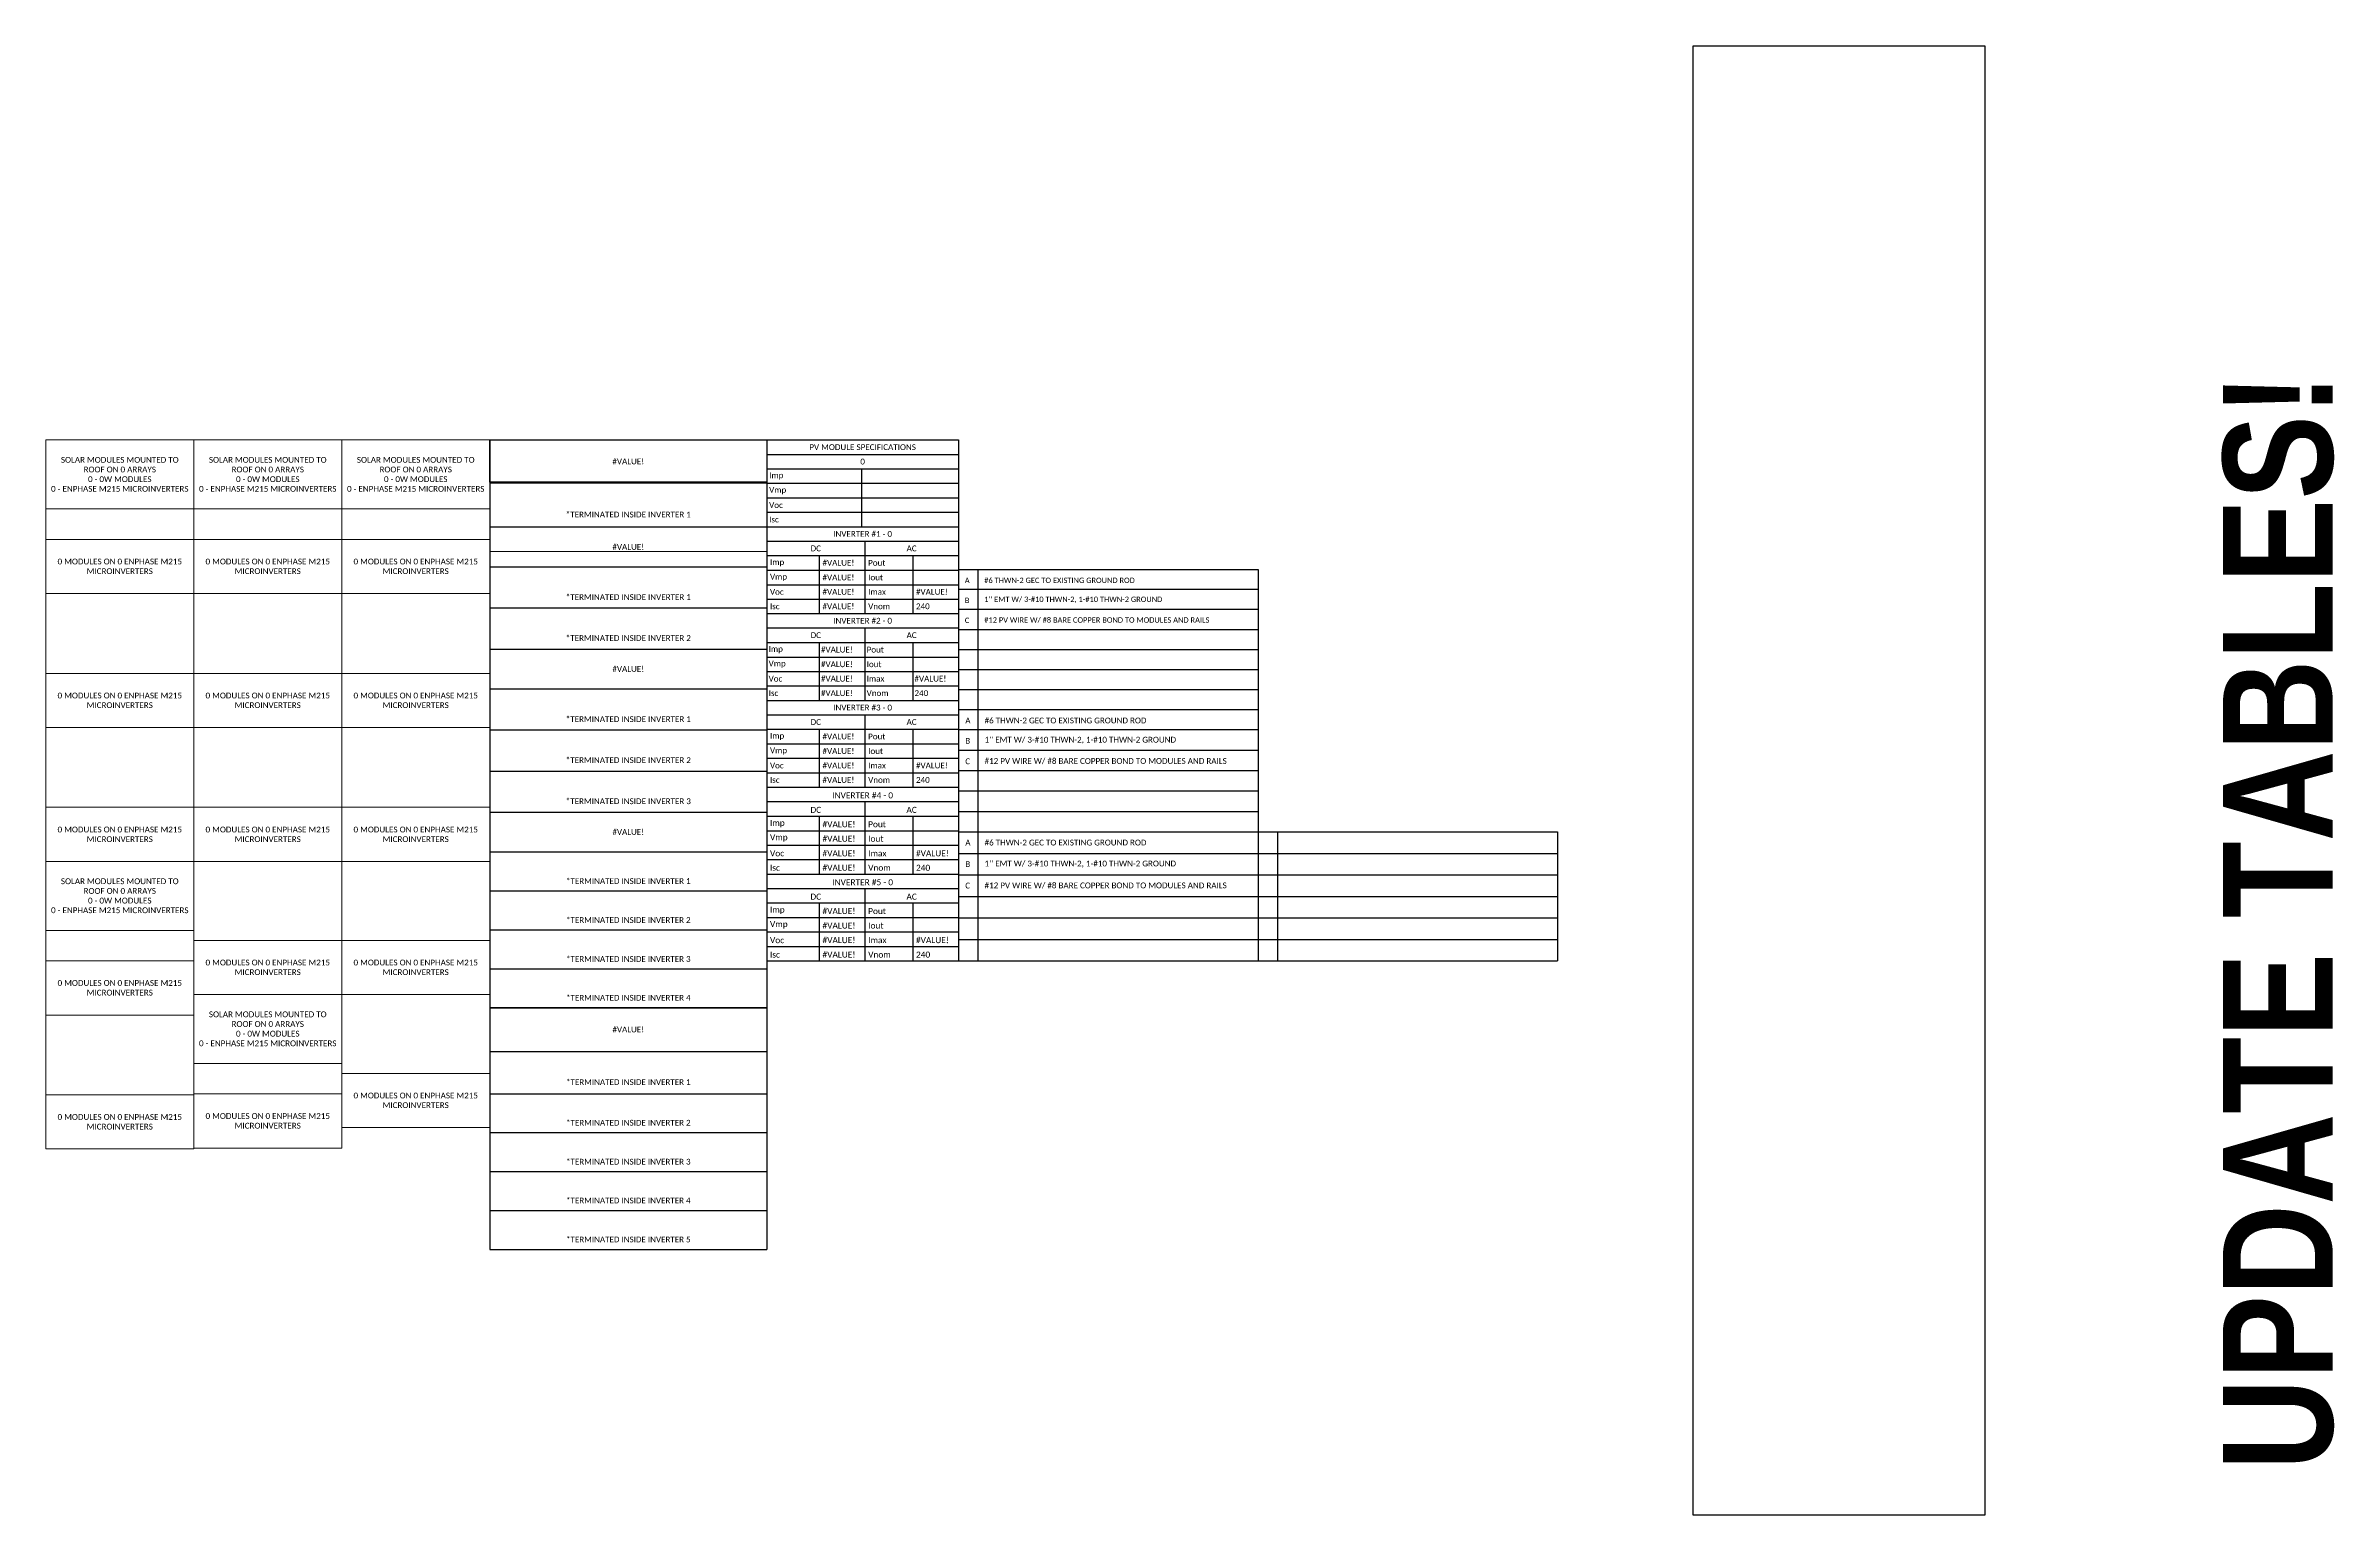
# Model space of a CAD drawing. Header units: feet. Extents: x -13431 to 12907, y 13448 to 29871.
# Drawn here: x 2484 to 3848, y 16790 to 17665 of the extents above; entities that cross this region are included whole.
import ezdxf

# ---------------------------------------------------------------- set-up
doc = ezdxf.new("R2010")
doc.units = ezdxf.units.FT
doc.header["$MEASUREMENT"] = 0
doc.layers.add('LOCKED (NO PRINT)', color=7, linetype='Continuous', plot=False)
doc.layers.add('Z - TITLEBLOCK TXT', color=7, linetype='Continuous')
doc.styles.add('ONE LINE TXT', font='techb___.ttf')
doc.styles.get("Standard").update_dxf_attribs({"font": 'calibri.ttf'})

# ---------------------------------------------------------------- blocks, each defined once
blk = doc.blocks.new('*T68')
at = {"layer": 'Z - TITLEBLOCK TXT', "color": 0, "lineweight": -2, "transparency": 16777216}
for p, q in [((0, 0), (114.2, 0)), ((0, 0), (0, -51.7)), ((114.2, 0), (114.2, -51.7)), ((0, -8.6), (114.2, -8.6)), ((58.4, -8.6), (58.4, -51.7)), ((0, -17.2), (114.2, -17.2)), ((0, -25.9), (114.2, -25.9)), ((31.2, -17.2), (31.2, -51.7)), ((87, -17.2), (87, -51.7)), ((0, -34.5), (114.2, -34.5)), ((0, -43.1), (114.2, -43.1)), ((0, -51.7), (114.2, -51.7))]:
    blk.add_line(p, q, dxfattribs=at)
at = {"layer": 'Z - TITLEBLOCK TXT', "color": 0, "linetype": 'Continuous', "transparency": 16777216, "char_height": 3.454}
for s, insert, width, attachment_point in [('{\\fCalibri|b0|i0|c0;DC', (29.2, -12.9), 54.576, 5), ('{\\fCalibri|b0|i0|c0;INVERTER #1 - 0', (57.1, -4.3), 110.329, 5), ('{\\fCalibri|b0|i0|c0;AC', (86.3, -12.9), 51.898, 5), ('{\\fCalibri|b0|i0|c0;Imp', (1.9, -21.5), 27.368, 4), ('{\\fCalibri|b0|i0|c0;#VALUE!', (33.2, -21.5), 23.351, 4), ('{\\fCalibri|b0|i0|c0;Pout', (60.4, -21.5), 24.69, 4), ('{\\fCalibri|b0|i0|c0;', (88.9, -21.5), 23.351, 4), ('{\\fCalibri|b0|i0|c0;Vmp', (1.9, -30.2), 27.368, 4), ('{\\fCalibri|b0|i0|c0;Voc', (1.9, -38.8), 27.368, 4), ('{\\fCalibri|b0|i0|c0;#VALUE!', (33.2, -30.2), 23.351, 4), ('{\\fCalibri|b0|i0|c0;#VALUE!', (33.2, -38.8), 23.351, 4), ('{\\fCalibri|b0|i0|c0;Iout', (60.4, -30.2), 24.69, 4), ('{\\fCalibri|b0|i0|c0;Imax', (60.4, -38.8), 24.69, 4), ('{\\fCalibri|b0|i0|c0;', (88.9, -30.2), 23.351, 4), ('{\\fCalibri|b0|i0|c0;#VALUE!', (88.9, -38.8), 23.351, 4), ('{\\fCalibri|b0|i0|c0;Isc', (1.9, -47.4), 27.368, 4), ('{\\fCalibri|b0|i0|c0;#VALUE!', (33.2, -47.4), 23.351, 4), ('{\\fCalibri|b0|i0|c0;Vnom', (60.4, -47.4), 24.69, 4), ('{\\fCalibri|b0|i0|c0;240', (88.9, -47.4), 23.351, 4)]:
    blk.add_mtext(s, dxfattribs=dict(at, insert=insert, width=width, attachment_point=attachment_point))
blk = doc.blocks.new('*T69')
at = {"layer": 'Z - TITLEBLOCK TXT', "color": 0, "lineweight": -2, "transparency": 16777216}
for p, q in [((0, 0), (114.2, 0)), ((0, 0), (0, -51.7)), ((114.2, 0), (114.2, -51.7)), ((0, -8.6), (114.2, -8.6)), ((58.4, -8.6), (58.4, -51.7)), ((0, -17.2), (114.2, -17.2)), ((0, -25.9), (114.2, -25.9)), ((31.2, -17.2), (31.2, -51.7)), ((87, -17.2), (87, -51.7)), ((0, -34.5), (114.2, -34.5)), ((0, -43.1), (114.2, -43.1)), ((0, -51.7), (114.2, -51.7))]:
    blk.add_line(p, q, dxfattribs=at)
at = {"layer": 'Z - TITLEBLOCK TXT', "color": 0, "linetype": 'Continuous', "transparency": 16777216, "char_height": 3.454}
for s, insert, width, attachment_point in [('{\\fCalibri|b0|i0|c0;DC', (29.2, -12.9), 56.301, 5), ('{\\fCalibri|b0|i0|c0;INVERTER #2 - 0', (57.1, -4.3), 112.055, 5), ('{\\fCalibri|b0|i0|c0;AC', (86.3, -12.9), 53.623, 5), ('{\\fCalibri|b0|i0|c0;Imp', (1.1, -21.5), 29.094, 4), ('{\\fCalibri|b0|i0|c0;#VALUE!', (32.3, -21.5), 25.077, 4), ('{\\fCalibri|b0|i0|c0;Pout', (59.5, -21.5), 26.416, 4), ('{\\fCalibri|b0|i0|c0;', (88, -21.5), 25.077, 4), ('{\\fCalibri|b0|i0|c0;Vmp', (1.1, -30.2), 29.094, 4), ('{\\fCalibri|b0|i0|c0;Voc', (1.1, -38.8), 29.094, 4), ('{\\fCalibri|b0|i0|c0;#VALUE!', (32.3, -30.2), 25.077, 4), ('{\\fCalibri|b0|i0|c0;#VALUE!', (32.3, -38.8), 25.077, 4), ('{\\fCalibri|b0|i0|c0;Iout', (59.5, -30.2), 26.416, 4), ('{\\fCalibri|b0|i0|c0;Imax', (59.5, -38.8), 26.416, 4), ('{\\fCalibri|b0|i0|c0;', (88, -30.2), 25.077, 4), ('{\\fCalibri|b0|i0|c0;#VALUE!', (88, -38.8), 25.077, 4), ('{\\fCalibri|b0|i0|c0;Isc', (1.1, -47.4), 29.094, 4), ('{\\fCalibri|b0|i0|c0;#VALUE!', (32.3, -47.4), 25.077, 4), ('{\\fCalibri|b0|i0|c0;Vnom', (59.5, -47.4), 26.416, 4), ('{\\fCalibri|b0|i0|c0;240', (88, -47.4), 25.077, 4)]:
    blk.add_mtext(s, dxfattribs=dict(at, insert=insert, width=width, attachment_point=attachment_point))
blk = doc.blocks.new('*T70')
at = {"layer": 'Z - TITLEBLOCK TXT', "color": 0, "lineweight": -2, "transparency": 16777216}
for p, q in [((0, 0), (114.2, 0)), ((0, 0), (0, -51.7)), ((114.2, 0), (114.2, -51.7)), ((0, -8.6), (114.2, -8.6)), ((58.4, -8.6), (58.4, -51.7)), ((0, -17.2), (114.2, -17.2)), ((0, -25.9), (114.2, -25.9)), ((31.2, -17.2), (31.2, -51.7)), ((87, -17.2), (87, -51.7)), ((0, -34.5), (114.2, -34.5)), ((0, -43.1), (114.2, -43.1)), ((0, -51.7), (114.2, -51.7))]:
    blk.add_line(p, q, dxfattribs=at)
at = {"layer": 'Z - TITLEBLOCK TXT', "color": 0, "linetype": 'Continuous', "transparency": 16777216, "char_height": 3.454}
for s, insert, width, attachment_point in [('{\\fCalibri|b0|i0|c0;DC', (29.2, -12.9), 54.576, 5), ('{\\fCalibri|b0|i0|c0;INVERTER #3 - 0', (57.1, -4.3), 110.329, 5), ('{\\fCalibri|b0|i0|c0;AC', (86.3, -12.9), 51.898, 5), ('{\\fCalibri|b0|i0|c0;Imp', (1.9, -21.5), 27.368, 4), ('{\\fCalibri|b0|i0|c0;#VALUE!', (33.2, -21.5), 23.351, 4), ('{\\fCalibri|b0|i0|c0;Pout', (60.4, -21.5), 24.69, 4), ('{\\fCalibri|b0|i0|c0;', (88.9, -21.5), 23.351, 4), ('{\\fCalibri|b0|i0|c0;Vmp', (1.9, -30.2), 27.368, 4), ('{\\fCalibri|b0|i0|c0;Voc', (1.9, -38.8), 27.368, 4), ('{\\fCalibri|b0|i0|c0;#VALUE!', (33.2, -30.2), 23.351, 4), ('{\\fCalibri|b0|i0|c0;#VALUE!', (33.2, -38.8), 23.351, 4), ('{\\fCalibri|b0|i0|c0;Iout', (60.4, -30.2), 24.69, 4), ('{\\fCalibri|b0|i0|c0;Imax', (60.4, -38.8), 24.69, 4), ('{\\fCalibri|b0|i0|c0;', (88.9, -30.2), 23.351, 4), ('{\\fCalibri|b0|i0|c0;#VALUE!', (88.9, -38.8), 23.351, 4), ('{\\fCalibri|b0|i0|c0;Isc', (1.9, -47.4), 27.368, 4), ('{\\fCalibri|b0|i0|c0;#VALUE!', (33.2, -47.4), 23.351, 4), ('{\\fCalibri|b0|i0|c0;Vnom', (60.4, -47.4), 24.69, 4), ('{\\fCalibri|b0|i0|c0;240', (88.9, -47.4), 23.351, 4)]:
    blk.add_mtext(s, dxfattribs=dict(at, insert=insert, width=width, attachment_point=attachment_point))
blk = doc.blocks.new('*T71')
at = {"layer": 'Z - TITLEBLOCK TXT', "color": 0, "lineweight": -2, "transparency": 16777216}
for p, q in [((0, 0), (114.2, 0)), ((0, 0), (0, -51.7)), ((114.2, 0), (114.2, -51.7)), ((0, -8.6), (114.2, -8.6)), ((0, -17.2), (114.2, -17.2)), ((0, -25.8), (114.2, -25.8)), ((56.4, -17.2), (56.4, -51.7)), ((0, -34.5), (114.2, -34.5)), ((0, -43.1), (114.2, -43.1)), ((0, -51.7), (114.2, -51.7))]:
    blk.add_line(p, q, dxfattribs=at)
at = {"layer": 'Z - TITLEBLOCK TXT', "color": 0, "linetype": 'Continuous', "transparency": 16777216, "char_height": 3.454}
for s, insert, width, attachment_point in [('{\\fCalibri|b0|i0|c0;PV MODULE SPECIFICATIONS', (57.1, -4.3), 111.433, 5), ('{\\fCalibri|b0|i0|c0;0', (57.1, -12.9), 111.433, 5), ('{\\fCalibri|b0|i0|c0;Imp', (1.4, -21.5), 53.655, 4), ('{\\fCalibri|b0|i0|c0;', (57.8, -21.5), 55.025, 4), ('{\\fCalibri|b0|i0|c0;Vmp', (1.4, -30.2), 53.655, 4), ('{\\fCalibri|b0|i0|c0;Voc', (1.4, -38.8), 53.655, 4), ('{\\fCalibri|b0|i0|c0;', (57.8, -30.2), 55.025, 4), ('{\\fCalibri|b0|i0|c0;', (57.8, -38.8), 55.025, 4), ('{\\fCalibri|b0|i0|c0;Isc', (1.4, -47.4), 53.655, 4), ('{\\fCalibri|b0|i0|c0;', (57.8, -47.4), 55.025, 4)]:
    blk.add_mtext(s, dxfattribs=dict(at, insert=insert, width=width, attachment_point=attachment_point))
blk = doc.blocks.new('*T72')
at = {"linetype": 'ByBlock', "lineweight": -2, "transparency": 16777216}
for p, q in [((0, 0), (178.5, 0)), ((0, 0), (0, -73)), ((11.6, 0), (11.6, -73)), ((178.5, 0), (178.5, -73)), ((0, -12.1), (178.5, -12.1)), ((0, -24.3), (178.5, -24.3)), ((0, -36.5), (178.5, -36.5)), ((0, -48.6), (178.5, -48.6)), ((0, -60.8), (178.5, -60.8)), ((0, -73), (178.5, -73))]:
    blk.add_line(p, q, dxfattribs=at)
at = {"color": 0, "linetype": 'Continuous', "transparency": 16777216, "char_height": 3.454, "attachment_point": 7}
for s, insert, width in [('{\\fCalibri|b0|i0|c0;A', (4.1, -8.4), 3.454), ('{\\fCalibri|b0|i0|c0;#6 THWN-2 GEC TO EXISTING GROUND ROD', (15.6, -8.4), 158.81), ('{\\fCalibri|b0|i0|c0;B', (4.1, -20.5), 3.454), ("{\\fCalibri|b0|i0|c0;1'' EMT W/ 3-#10 THWN-2, 1-#10 THWN-2 GROUND", (15.6, -20.5), 158.81), ('{\\fCalibri|b0|i0|c0;C', (4.1, -32.7), 3.454), ('{\\fCalibri|b0|i0|c0;#12 PV WIRE W/ #8 BARE COPPER BOND TO MODULES AND RAILS', (15.6, -32.7), 158.81), ('{\\fCalibri|b0|i0|c0;', (4.1, -44.9), 3.454), ('{\\fCalibri|b0|i0|c0;', (15.6, -44.9), 158.81), ('{\\fCalibri|b0|i0|c0;', (4.1, -57.1), 3.454), ('{\\fCalibri|b0|i0|c0;', (15.6, -57.1), 158.81), ('{\\fCalibri|b0|i0|c0;', (4.1, -69.2), 3.454), ('{\\fCalibri|b0|i0|c0;', (15.6, -69.2), 158.81)]:
    blk.add_mtext(s, dxfattribs=dict(at, insert=insert, width=width))
blk = doc.blocks.new('*T73')
at = {"linetype": 'ByBlock', "lineweight": -2, "transparency": 16777216}
for p, q in [((0, 0), (357, 0)), ((0, 0), (0, -76.8)), ((11.6, 0), (11.6, -76.8)), ((178.5, 0), (178.5, -76.8)), ((190.1, 0), (190.1, -76.8)), ((357, 0), (357, -76.8)), ((0, -12.8), (357, -12.8)), ((0, -25.6), (357, -25.6)), ((0, -38.4), (357, -38.4)), ((0, -51.2), (357, -51.2)), ((0, -64), (357, -64)), ((0, -76.8), (357, -76.8))]:
    blk.add_line(p, q, dxfattribs=at)
at = {"color": 0, "linetype": 'Continuous', "transparency": 16777216, "char_height": 3.454, "attachment_point": 4}
for s, insert, width in [('{\\fCalibri|b0|i0|c0;A', (4.1, -6.4), 3.454), ('{\\fCalibri|b0|i0|c0;#6 THWN-2 GEC TO EXISTING GROUND ROD', (15.6, -6.4), 158.803), ('{\\fCalibri|b0|i0|c0;', (182.6, -6.4), 3.454), ('{\\fCalibri|b0|i0|c0;', (194.2, -6.4), 158.81), ('{\\fCalibri|b0|i0|c0;B', (4.1, -19.2), 3.454), ("{\\fCalibri|b0|i0|c0;1'' EMT W/ 3-#10 THWN-2, 1-#10 THWN-2 GROUND", (15.6, -19.2), 158.803), ('{\\fCalibri|b0|i0|c0;', (182.6, -19.2), 3.454), ('{\\fCalibri|b0|i0|c0;', (194.2, -19.2), 158.81), ('{\\fCalibri|b0|i0|c0;C', (4.1, -32), 3.454), ('{\\fCalibri|b0|i0|c0;#12 PV WIRE W/ #8 BARE COPPER BOND TO MODULES AND RAILS', (15.6, -32), 158.803), ('{\\fCalibri|b0|i0|c0;', (182.6, -32), 3.454), ('{\\fCalibri|b0|i0|c0;', (194.2, -32), 158.81), ('{\\fCalibri|b0|i0|c0;', (4.1, -44.8), 3.454), ('{\\fCalibri|b0|i0|c0;', (15.6, -44.8), 158.803), ('{\\fCalibri|b0|i0|c0;', (182.6, -44.8), 3.454), ('{\\fCalibri|b0|i0|c0;', (194.2, -44.8), 158.81), ('{\\fCalibri|b0|i0|c0;', (4.1, -57.6), 3.454), ('{\\fCalibri|b0|i0|c0;', (15.6, -57.6), 158.803), ('{\\fCalibri|b0|i0|c0;', (182.6, -57.6), 3.454), ('{\\fCalibri|b0|i0|c0;', (194.2, -57.6), 158.81), ('{\\fCalibri|b0|i0|c0;', (4.1, -70.4), 3.454), ('{\\fCalibri|b0|i0|c0;', (15.6, -70.4), 158.803), ('{\\fCalibri|b0|i0|c0;', (182.6, -70.4), 3.454), ('{\\fCalibri|b0|i0|c0;', (194.2, -70.4), 158.81)]:
    blk.add_mtext(s, dxfattribs=dict(at, insert=insert, width=width))
blk = doc.blocks.new('*T74')
at = {"linetype": 'ByBlock', "lineweight": -2, "transparency": 16777216}
for p, q in [((0, 0), (178.5, 0)), ((0, 0), (0, -83.3)), ((11.6, 0), (11.6, -83.3)), ((178.5, 0), (178.5, -83.3)), ((0, -11.8), (178.5, -11.8)), ((0, -23.7), (178.5, -23.7)), ((0, -35.7), (178.5, -35.7)), ((0, -47.6), (178.5, -47.6)), ((0, -59.5), (178.5, -59.5)), ((0, -71.4), (178.5, -71.4)), ((0, -83.3), (178.5, -83.3))]:
    blk.add_line(p, q, dxfattribs=at)
at = {"color": 0, "linetype": 'Continuous', "transparency": 16777216, "char_height": 3.212, "attachment_point": 7}
for s, insert, width in [('{\\fCalibri|b0|i0|c0;A', (3.8, -8.1), 4.025), ('{\\fCalibri|b0|i0|c0;#6 THWN-2 GEC TO EXISTING GROUND ROD', (15.4, -8.1), 159.38), ('{\\fCalibri|b0|i0|c0;B', (3.8, -20), 4.025), ("{\\fCalibri|b0|i0|c0;1'' EMT W/ 3-#10 THWN-2, 1-#10 THWN-2 GROUND", (15.4, -20), 159.38), ('{\\fCalibri|b0|i0|c0;C', (3.8, -31.9), 4.025), ('{\\fCalibri|b0|i0|c0;#12 PV WIRE W/ #8 BARE COPPER BOND TO MODULES AND RAILS', (15.4, -31.9), 159.38), ('{\\fCalibri|b0|i0|c0;', (3.8, -43.8), 4.025), ('{\\fCalibri|b0|i0|c0;', (15.4, -43.8), 159.38), ('{\\fCalibri|b0|i0|c0;', (3.8, -55.7), 4.025), ('{\\fCalibri|b0|i0|c0;', (3.8, -67.6), 4.025), ('{\\fCalibri|b0|i0|c0;', (15.4, -55.7), 159.38), ('{\\fCalibri|b0|i0|c0;', (15.4, -67.6), 159.38), ('{\\fCalibri|b0|i0|c0;', (3.8, -79.5), 4.025), ('{\\fCalibri|b0|i0|c0;', (15.4, -79.5), 159.38)]:
    blk.add_mtext(s, dxfattribs=dict(at, insert=insert, width=width))
blk = doc.blocks.new('*T75')
at = {"color": 9, "linetype": 'ByBlock', "lineweight": 30, "true_color": 0xa7bfde, "transparency": 16777216}
blk.add_line((0, 0), (114.2, 0), dxfattribs=at)
at = {"color": 0, "linetype": 'ByBlock', "lineweight": -2, "transparency": 16777216}
for p, q in [((0, 0), (0, -51.7)), ((114.2, 0), (114.2, -51.7)), ((0, -8.6), (114.2, -8.6)), ((58.4, -8.6), (58.4, -51.7)), ((0, -17.2), (114.2, -17.2)), ((0, -25.9), (114.2, -25.9)), ((31.2, -17.2), (31.2, -51.7)), ((87, -17.2), (87, -51.7)), ((0, -34.5), (114.2, -34.5)), ((0, -43.1), (114.2, -43.1)), ((0, -51.7), (114.2, -51.7))]:
    blk.add_line(p, q, dxfattribs=at)
at = {"color": 0, "transparency": 16777216, "char_height": 3.571}
for s, insert, width, attachment_point in [('{\\fCalibri|b0|i0|c0;DC', (29.2, -15.3), 54.576, 8), ('{\\fCalibri|b0|i0|c0;INVERTER #4 - 0', (57.1, -6.7), 110.329, 8), ('{\\fCalibri|b0|i0|c0;AC', (86.3, -15.3), 51.898, 8), ('{\\fCalibri|b0|i0|c0;Imp', (1.9, -23.9), 27.368, 7), ('{\\fCalibri|b0|i0|c0;#VALUE!', (33.2, -23.9), 23.351, 7), ('{\\fCalibri|b0|i0|c0;Pout', (60.4, -23.9), 24.69, 7), ('{\\fCalibri|b0|i0|c0;', (88.9, -23.9), 23.351, 7), ('{\\fCalibri|b0|i0|c0;Vmp', (1.9, -32.5), 27.368, 7), ('{\\fCalibri|b0|i0|c0;Voc', (1.9, -41.2), 27.368, 7), ('{\\fCalibri|b0|i0|c0;#VALUE!', (33.2, -32.5), 23.351, 7), ('{\\fCalibri|b0|i0|c0;#VALUE!', (33.2, -41.2), 23.351, 7), ('{\\fCalibri|b0|i0|c0;Iout', (60.4, -32.5), 24.69, 7), ('{\\fCalibri|b0|i0|c0;Imax', (60.4, -41.2), 24.69, 7), ('{\\fCalibri|b0|i0|c0;', (88.9, -32.5), 23.351, 7), ('{\\fCalibri|b0|i0|c0;#VALUE!', (88.9, -41.2), 23.351, 7), ('{\\fCalibri|b0|i0|c0;Isc', (1.9, -49.8), 27.368, 7), ('{\\fCalibri|b0|i0|c0;#VALUE!', (33.2, -49.8), 23.351, 7), ('{\\fCalibri|b0|i0|c0;Vnom', (60.4, -49.8), 24.69, 7), ('{\\fCalibri|b0|i0|c0;240', (88.9, -49.8), 23.351, 7)]:
    blk.add_mtext(s, dxfattribs=dict(at, insert=insert, width=width, attachment_point=attachment_point))
blk = doc.blocks.new('*T76')
at = {"color": 9, "linetype": 'ByBlock', "lineweight": 30, "true_color": 0xa7bfde, "transparency": 16777216}
blk.add_line((0, 0), (114.2, 0), dxfattribs=at)
at = {"color": 0, "linetype": 'ByBlock', "lineweight": -2, "transparency": 16777216}
for p, q in [((0, 0), (0, -51.7)), ((114.2, 0), (114.2, -51.7)), ((0, -8.6), (114.2, -8.6)), ((58.4, -8.6), (58.4, -51.7)), ((0, -17.2), (114.2, -17.2)), ((0, -25.9), (114.2, -25.9)), ((31.2, -17.2), (31.2, -51.7)), ((87, -17.2), (87, -51.7)), ((0, -34.5), (114.2, -34.5)), ((0, -43.1), (114.2, -43.1)), ((0, -51.7), (114.2, -51.7))]:
    blk.add_line(p, q, dxfattribs=at)
at = {"color": 0, "transparency": 16777216, "char_height": 3.571}
for s, insert, width, attachment_point in [('{\\fCalibri|b0|i0|c0;DC', (29.2, -15.3), 54.576, 8), ('{\\fCalibri|b0|i0|c0;INVERTER #5 - 0', (57.1, -6.7), 110.329, 8), ('{\\fCalibri|b0|i0|c0;AC', (86.3, -15.3), 51.898, 8), ('{\\fCalibri|b0|i0|c0;Imp', (1.9, -23.9), 27.368, 7), ('{\\fCalibri|b0|i0|c0;#VALUE!', (33.2, -23.9), 23.351, 7), ('{\\fCalibri|b0|i0|c0;Pout', (60.4, -23.9), 24.69, 7), ('{\\fCalibri|b0|i0|c0;', (88.9, -23.9), 23.351, 7), ('{\\fCalibri|b0|i0|c0;Vmp', (1.9, -32.5), 27.368, 7), ('{\\fCalibri|b0|i0|c0;Voc', (1.9, -41.2), 27.368, 7), ('{\\fCalibri|b0|i0|c0;#VALUE!', (33.2, -32.5), 23.351, 7), ('{\\fCalibri|b0|i0|c0;#VALUE!', (33.2, -41.2), 23.351, 7), ('{\\fCalibri|b0|i0|c0;Iout', (60.4, -32.5), 24.69, 7), ('{\\fCalibri|b0|i0|c0;Imax', (60.4, -41.2), 24.69, 7), ('{\\fCalibri|b0|i0|c0;', (88.9, -32.5), 23.351, 7), ('{\\fCalibri|b0|i0|c0;#VALUE!', (88.9, -41.2), 23.351, 7), ('{\\fCalibri|b0|i0|c0;Isc', (1.9, -49.8), 27.368, 7), ('{\\fCalibri|b0|i0|c0;#VALUE!', (33.2, -49.8), 23.351, 7), ('{\\fCalibri|b0|i0|c0;Vnom', (60.4, -49.8), 24.69, 7), ('{\\fCalibri|b0|i0|c0;240', (88.9, -49.8), 23.351, 7)]:
    blk.add_mtext(s, dxfattribs=dict(at, insert=insert, width=width, attachment_point=attachment_point))
blk = doc.blocks.new('*T77')
at = {"color": 9, "linetype": 'ByBlock', "lineweight": 30, "true_color": 0xa7bfde, "transparency": 16777216}
blk.add_line((0, 0), (165.1, 0), dxfattribs=at)
at = {"color": 0, "linetype": 'ByBlock', "lineweight": -2, "transparency": 16777216}
for p, q in [((0, 0), (0, -143.9)), ((165.1, 0), (165.1, -143.9)), ((0, -26.1), (165.1, -26.1)), ((0, -51.2), (165.1, -51.2)), ((0, -74.4), (165.1, -74.4)), ((0, -97.6), (165.1, -97.6)), ((0, -120.7), (165.1, -120.7)), ((0, -143.9), (165.1, -143.9))]:
    blk.add_line(p, q, dxfattribs=at)
at = {"color": 0, "transparency": 16777216, "char_height": 3.438, "width": 156.91, "attachment_point": 5}
for s, insert in [('{\\fCalibri|b0|i0|c0;#VALUE!', (82.6, -13)), ('{\\fCalibri|b0|i0|c0;^J^J*TERMINATED INSIDE INVERTER 1', (82.6, -38.6)), ('{\\fCalibri|b0|i0|c0;^J^J*TERMINATED INSIDE INVERTER 2', (82.6, -62.8)), ('{\\fCalibri|b0|i0|c0;^J^J*TERMINATED INSIDE INVERTER 3', (82.6, -86)), ('{\\fCalibri|b0|i0|c0;^J^J*TERMINATED INSIDE INVERTER 4', (82.6, -109.1)), ('{\\fCalibri|b0|i0|c0;^J^J*TERMINATED INSIDE INVERTER 5', (82.6, -132.3))]:
    blk.add_mtext(s, dxfattribs=dict(at, insert=insert))
blk = doc.blocks.new('*T78')
at = {"color": 9, "linetype": 'ByBlock', "lineweight": 30, "true_color": 0xa7bfde, "transparency": 16777216}
blk.add_line((0, 0), (165.1, 0), dxfattribs=at)
at = {"color": 0, "linetype": 'ByBlock', "lineweight": -2, "transparency": 16777216}
for p, q in [((0, 0), (0, -116.4)), ((165.1, 0), (165.1, -116.4)), ((0, -23.7), (165.1, -23.7)), ((0, -46.9), (165.1, -46.9)), ((0, -70.1), (165.1, -70.1)), ((0, -93.2), (165.1, -93.2)), ((0, -116.4), (165.1, -116.4))]:
    blk.add_line(p, q, dxfattribs=at)
at = {"color": 0, "transparency": 16777216, "char_height": 3.438, "width": 156.91, "attachment_point": 5}
for s, insert in [('{\\fCalibri|b0|i0|c0;#VALUE!', (82.6, -11.8)), ('{\\fCalibri|b0|i0|c0;^J^J*TERMINATED INSIDE INVERTER 1', (82.6, -35.3)), ('{\\fCalibri|b0|i0|c0;^J^J*TERMINATED INSIDE INVERTER 2', (82.6, -58.5)), ('{\\fCalibri|b0|i0|c0;^J^J*TERMINATED INSIDE INVERTER 3', (82.6, -81.7)), ('{\\fCalibri|b0|i0|c0;^J^J*TERMINATED INSIDE INVERTER 4', (82.6, -104.8))]:
    blk.add_mtext(s, dxfattribs=dict(at, insert=insert))
blk = doc.blocks.new('*T79')
at = {"layer": 'Z - TITLEBLOCK TXT', "color": 0, "lineweight": -2, "transparency": 16777216}
for p, q in [((0, 0), (165.1, 0)), ((0, 0), (0, -97.2)), ((165.1, 0), (165.1, -97.2)), ((0, -23.7), (165.1, -23.7)), ((0, -48.2), (165.1, -48.2)), ((0, -72.7), (165.1, -72.7)), ((0, -97.2), (165.1, -97.2))]:
    blk.add_line(p, q, dxfattribs=at)
at = {"layer": 'Z - TITLEBLOCK TXT', "color": 0, "linetype": 'Continuous', "transparency": 16777216, "char_height": 3.454, "width": 156.91, "attachment_point": 5}
for s, insert in [('{\\fCalibri|b0|i0|c0;#VALUE!', (82.6, -11.9)), ('{\\fCalibri|b0|i0|c0;^J^J*TERMINATED INSIDE INVERTER 1', (82.6, -36)), ('{\\fCalibri|b0|i0|c0;^J^J*TERMINATED INSIDE INVERTER 2', (82.6, -60.4)), ('{\\fCalibri|b0|i0|c0;^J^J*TERMINATED INSIDE INVERTER 3', (82.6, -84.9))]:
    blk.add_mtext(s, dxfattribs=dict(at, insert=insert))
blk = doc.blocks.new('*T80')
at = {"layer": 'Z - TITLEBLOCK TXT', "color": 0, "lineweight": -2, "transparency": 16777216}
for p, q in [((0, 0), (165.1, 0)), ((0, 0), (0, -72.7)), ((165.1, 0), (165.1, -72.7)), ((0, -23.7), (165.1, -23.7)), ((0, -48.2), (165.1, -48.2)), ((0, -72.7), (165.1, -72.7))]:
    blk.add_line(p, q, dxfattribs=at)
at = {"layer": 'Z - TITLEBLOCK TXT', "color": 0, "linetype": 'Continuous', "transparency": 16777216, "char_height": 3.454, "width": 156.91, "attachment_point": 5}
for s, insert in [('{\\fCalibri|b0|i0|c0;#VALUE!', (82.6, -11.9)), ('{\\fCalibri|b0|i0|c0;^J^J*TERMINATED INSIDE INVERTER 1', (82.6, -36)), ('{\\fCalibri|b0|i0|c0;^J^J*TERMINATED INSIDE INVERTER 2', (82.6, -60.4))]:
    blk.add_mtext(s, dxfattribs=dict(at, insert=insert))
blk = doc.blocks.new('*T81')
at = {"layer": 'Defpoints', "color": 8, "linetype": 'ByBlock', "lineweight": 0, "transparency": 16777216}
for p, q in [((0, -51.8), (0, -66.5)), ((165.1, -51.8), (165.1, -66.5)), ((0, -66.5), (165.1, -66.5))]:
    blk.add_line(p, q, dxfattribs=at)
at = {"layer": 'Z - TITLEBLOCK TXT', "color": 0, "lineweight": -2, "transparency": 16777216}
for p, q in [((0, 0), (165.1, 0)), ((0, 0), (0, -51.8)), ((165.1, 0), (165.1, -51.8)), ((0, -25.6), (165.1, -25.6)), ((0, -51.8), (165.1, -51.8))]:
    blk.add_line(p, q, dxfattribs=at)
at = {"layer": 'Z - TITLEBLOCK TXT', "color": 0, "linetype": 'Continuous', "transparency": 16777216, "char_height": 3.454, "width": 155.095, "attachment_point": 5}
for s, insert in [('{\\fCalibri|b0|i0|c0;#VALUE!', (82.6, -12.8)), ('{\\fCalibri|b0|i0|c0;^J^J*TERMINATED INSIDE INVERTER 1', (82.6, -38.7))]:
    blk.add_mtext(s, dxfattribs=dict(at, insert=insert))
blk = doc.blocks.new('*T82')
at = {"layer": 'Defpoints', "color": 8, "linetype": 'ByBlock', "lineweight": 0, "transparency": 16777216}
for p, q in [((0, 0), (88.2, 0)), ((0, 0), (0, -171.2)), ((88.2, 0), (88.2, -171.2)), ((0, -41.1), (88.2, -41.1)), ((0, -59.2), (88.2, -59.2)), ((0, -91.5), (88.2, -91.5)), ((0, -139), (88.2, -139)), ((0, -171.2), (88.2, -171.2))]:
    blk.add_line(p, q, dxfattribs=at)
at = {"color": 0, "linetype": 'Continuous', "transparency": 16777216, "width": 83.574, "attachment_point": 5}
for s, insert, char_height in [('{\\fCalibri|b0|i0|c0;SOLAR MODULES MOUNTED TO ROOF ON 0 ARRAYS^J0 - 0W MODULES^J0 - ENPHASE M215 MICROINVERTERS', (44.1, -20.5), 3.4544), ('{\\fCalibri|b0|i0|c0;', (44.1, -50.2), 3.454), ('{\\fCalibri|b0|i0|c0;0 MODULES ON 0 ENPHASE M215 MICROINVERTERS', (44.1, -75.3), 3.454), ('{\\fCalibri|b0|i0|c0;', (44.1, -115.2), 3.454), ('{\\fCalibri|b0|i0|c0;0 MODULES ON 0 ENPHASE M215 MICROINVERTERS', (44.1, -155.1), 3.454)]:
    blk.add_mtext(s, dxfattribs=dict(at, insert=insert, char_height=char_height))
blk = doc.blocks.new('*T83')
at = {"layer": 'Defpoints', "color": 8, "linetype": 'ByBlock', "lineweight": 0, "transparency": 16777216}
for p, q in [((0, 0), (88.2, 0)), ((0, 0), (0, -330.2)), ((88.2, 0), (88.2, -330.2)), ((0, -41.1), (88.2, -41.1)), ((0, -59.2), (88.2, -59.2)), ((0, -91.5), (88.2, -91.5)), ((0, -139), (88.2, -139)), ((0, -171.2), (88.2, -171.2)), ((0, -218.7), (88.2, -218.7)), ((0, -251), (88.2, -251)), ((0, -298), (88.2, -298)), ((0, -330.2), (88.2, -330.2))]:
    blk.add_line(p, q, dxfattribs=at)
at = {"color": 0, "linetype": 'Continuous', "transparency": 16777216, "width": 83.574, "attachment_point": 5}
for s, insert, char_height in [('{\\fCalibri|b0|i0|c0;SOLAR MODULES MOUNTED TO ROOF ON 0 ARRAYS^J0 - 0W MODULES^J0 - ENPHASE M215 MICROINVERTERS', (44.1, -20.5), 3.4544), ('{\\fCalibri|b0|i0|c0;', (44.1, -50.2), 3.454), ('{\\fCalibri|b0|i0|c0;0 MODULES ON 0 ENPHASE M215 MICROINVERTERS', (44.1, -75.3), 3.454), ('{\\fCalibri|b0|i0|c0;', (44.1, -115.2), 3.454), ('{\\fCalibri|b0|i0|c0;0 MODULES ON 0 ENPHASE M215 MICROINVERTERS', (44.1, -155.1), 3.454), ('{\\fCalibri|b0|i0|c0;', (44.1, -195), 3.454), ('{\\fCalibri|b0|i0|c0;0 MODULES ON 0 ENPHASE M215 MICROINVERTERS', (44.1, -234.9), 3.454), ('{\\fCalibri|b0|i0|c0;', (44.1, -274.5), 3.454), ('{\\fCalibri|b0|i0|c0;0 MODULES ON 0 ENPHASE M215 MICROINVERTERS', (44.1, -314.1), 3.454)]:
    blk.add_mtext(s, dxfattribs=dict(at, insert=insert, char_height=char_height))
blk = doc.blocks.new('*T84')
at = {"layer": 'Defpoints', "color": 8, "linetype": 'ByBlock', "lineweight": 0, "transparency": 16777216}
for p, q in [((0, 0), (88.2, 0)), ((0, 0), (0, -409.5)), ((88.2, 0), (88.2, -409.5)), ((0, -41.1), (88.2, -41.1)), ((0, -59.2), (88.2, -59.2)), ((0, -91.5), (88.2, -91.5)), ((0, -139), (88.2, -139)), ((0, -171.2), (88.2, -171.2)), ((0, -218.7), (88.2, -218.7)), ((0, -251), (88.2, -251)), ((0, -298), (88.2, -298)), ((0, -330.2), (88.2, -330.2)), ((0, -377.2), (88.2, -377.2)), ((0, -409.5), (88.2, -409.5))]:
    blk.add_line(p, q, dxfattribs=at)
at = {"color": 0, "linetype": 'Continuous', "transparency": 16777216, "width": 83.574, "attachment_point": 5}
for s, insert, char_height in [('{\\fCalibri|b0|i0|c0;SOLAR MODULES MOUNTED TO ROOF ON 0 ARRAYS^J0 - 0W MODULES^J0 - ENPHASE M215 MICROINVERTERS', (44.1, -20.5), 3.4544), ('{\\fCalibri|b0|i0|c0;', (44.1, -50.2), 3.454), ('{\\fCalibri|b0|i0|c0;0 MODULES ON 0 ENPHASE M215 MICROINVERTERS', (44.1, -75.3), 3.454), ('{\\fCalibri|b0|i0|c0;', (44.1, -115.2), 3.454), ('{\\fCalibri|b0|i0|c0;0 MODULES ON 0 ENPHASE M215 MICROINVERTERS', (44.1, -155.1), 3.454), ('{\\fCalibri|b0|i0|c0;', (44.1, -195), 3.454), ('{\\fCalibri|b0|i0|c0;0 MODULES ON 0 ENPHASE M215 MICROINVERTERS', (44.1, -234.9), 3.454), ('{\\fCalibri|b0|i0|c0;', (44.1, -274.5), 3.454), ('{\\fCalibri|b0|i0|c0;0 MODULES ON 0 ENPHASE M215 MICROINVERTERS', (44.1, -314.1), 3.454), ('{\\fCalibri|b0|i0|c0;', (44.1, -353.7), 3.454), ('{\\fCalibri|b0|i0|c0;0 MODULES ON 0 ENPHASE M215 MICROINVERTERS', (44.1, -393.3), 3.454)]:
    blk.add_mtext(s, dxfattribs=dict(at, insert=insert, char_height=char_height))
blk = doc.blocks.new('*T85')
at = {"layer": 'Defpoints', "color": 8, "linetype": 'ByBlock', "lineweight": 0, "transparency": 16777216}
for p, q in [((0, 0), (88.2, 0)), ((0, 0), (0, -251)), ((88.2, 0), (88.2, -251)), ((0, -41.1), (88.2, -41.1)), ((0, -59.2), (88.2, -59.2)), ((0, -91.5), (88.2, -91.5)), ((0, -139), (88.2, -139)), ((0, -171.2), (88.2, -171.2)), ((0, -218.7), (88.2, -218.7)), ((0, -251), (88.2, -251))]:
    blk.add_line(p, q, dxfattribs=at)
at = {"color": 0, "linetype": 'Continuous', "transparency": 16777216, "width": 83.574, "attachment_point": 5}
for s, insert, char_height in [('{\\fCalibri|b0|i0|c0;SOLAR MODULES MOUNTED TO ROOF ON 0 ARRAYS^J0 - 0W MODULES^J0 - ENPHASE M215 MICROINVERTERS', (44.1, -20.5), 3.4544), ('{\\fCalibri|b0|i0|c0;', (44.1, -50.2), 3.454), ('{\\fCalibri|b0|i0|c0;0 MODULES ON 0 ENPHASE M215 MICROINVERTERS', (44.1, -75.3), 3.454), ('{\\fCalibri|b0|i0|c0;', (44.1, -115.2), 3.454), ('{\\fCalibri|b0|i0|c0;0 MODULES ON 0 ENPHASE M215 MICROINVERTERS', (44.1, -155.1), 3.454), ('{\\fCalibri|b0|i0|c0;', (44.1, -195), 3.454), ('{\\fCalibri|b0|i0|c0;0 MODULES ON 0 ENPHASE M215 MICROINVERTERS', (44.1, -234.9), 3.454)]:
    blk.add_mtext(s, dxfattribs=dict(at, insert=insert, char_height=char_height))
blk = doc.blocks.new('*T86')
at = {"layer": 'Defpoints', "color": 8, "linetype": 'ByBlock', "lineweight": 0, "transparency": 16777216}
for p, q in [((0, 0), (88.2, 0)), ((0, 0), (0, -91.5)), ((88.2, 0), (88.2, -91.5)), ((0, -41.1), (88.2, -41.1)), ((0, -59.2), (88.2, -59.2)), ((0, -91.5), (88.2, -91.5))]:
    blk.add_line(p, q, dxfattribs=at)
at = {"color": 0, "linetype": 'Continuous', "transparency": 16777216, "width": 80.036, "attachment_point": 5}
for s, insert, char_height in [('{\\fCalibri|b0|i0|c0;SOLAR MODULES MOUNTED TO ROOF ON 0 ARRAYS^J0 - 0W MODULES^J0 - ENPHASE M215 MICROINVERTERS', (44.1, -20.5), 3.4544), ('{\\fCalibri|b0|i0|c0;', (44.1, -50.2), 3.454), ('{\\fCalibri|b0|i0|c0;0 MODULES ON 0 ENPHASE M215 MICROINVERTERS', (44.1, -75.3), 3.454)]:
    blk.add_mtext(s, dxfattribs=dict(at, insert=insert, char_height=char_height))

msp = doc.modelspace()

# ---------------------------------------------------------------- linework, layer by layer
at = {"layer": 'LOCKED (NO PRINT)'}
msp.add_lwpolyline([(3465.62, 17664.88), (3639.36, 17664.88), (3639.36, 16789.85), (3465.62, 16789.85)], close=True, dxfattribs=at)
at = {"layer": 'Z - TITLEBLOCK TXT', "linetype": 'Continuous'}
msp.add_lwpolyline([(2748.5, 17430.17), (2913.61, 17430.17), (2913.61, 17405.03), (2748.5, 17405.03)], close=True, dxfattribs=at)

# ---------------------------------------------------------------- block references
for name, p in [('*T85', (2484, 17430.17)), ('*T83', (2572.17, 17430.17)), ('*T84', (2660.33, 17430.17)), ('*T81', (2748.5, 17430.17)), ('*T71', (2913.61, 17430.17)), ('*T80', (2748.5, 17378.33)), ('*T68', (2913.61, 17378.48)), ('*T74', (3027.79, 17353.02)), ('*T69', (2913.61, 17326.78)), ('*T79', (2748.5, 17305.65)), ('*T70', (2913.61, 17275.08)), ('*T72', (3027.79, 17269.74)), ('*T75', (2913.61, 17223.37)), ('*T78', (2748.5, 17208.49)), ('*T73', (3027.79, 17196.78)), ('*T82', (2484, 17179.21)), ('*T76', (2913.61, 17171.67)), ('*T86', (2572.17, 17099.96)), ('*T77', (2748.5, 17092.07))]:
    msp.add_blockref(name, p)

# ---------------------------------------------------------------- texts
at = {"layer": 'LOCKED (NO PRINT)', "color": 1, "linetype": 'Continuous', "style": 'ONE LINE TXT'}
msp.add_text('UPDATE TABLES!', height=65.3687, rotation=90, dxfattribs=at).set_placement((3846.61, 16816.86))

doc.saveas('drawing.dxf')
